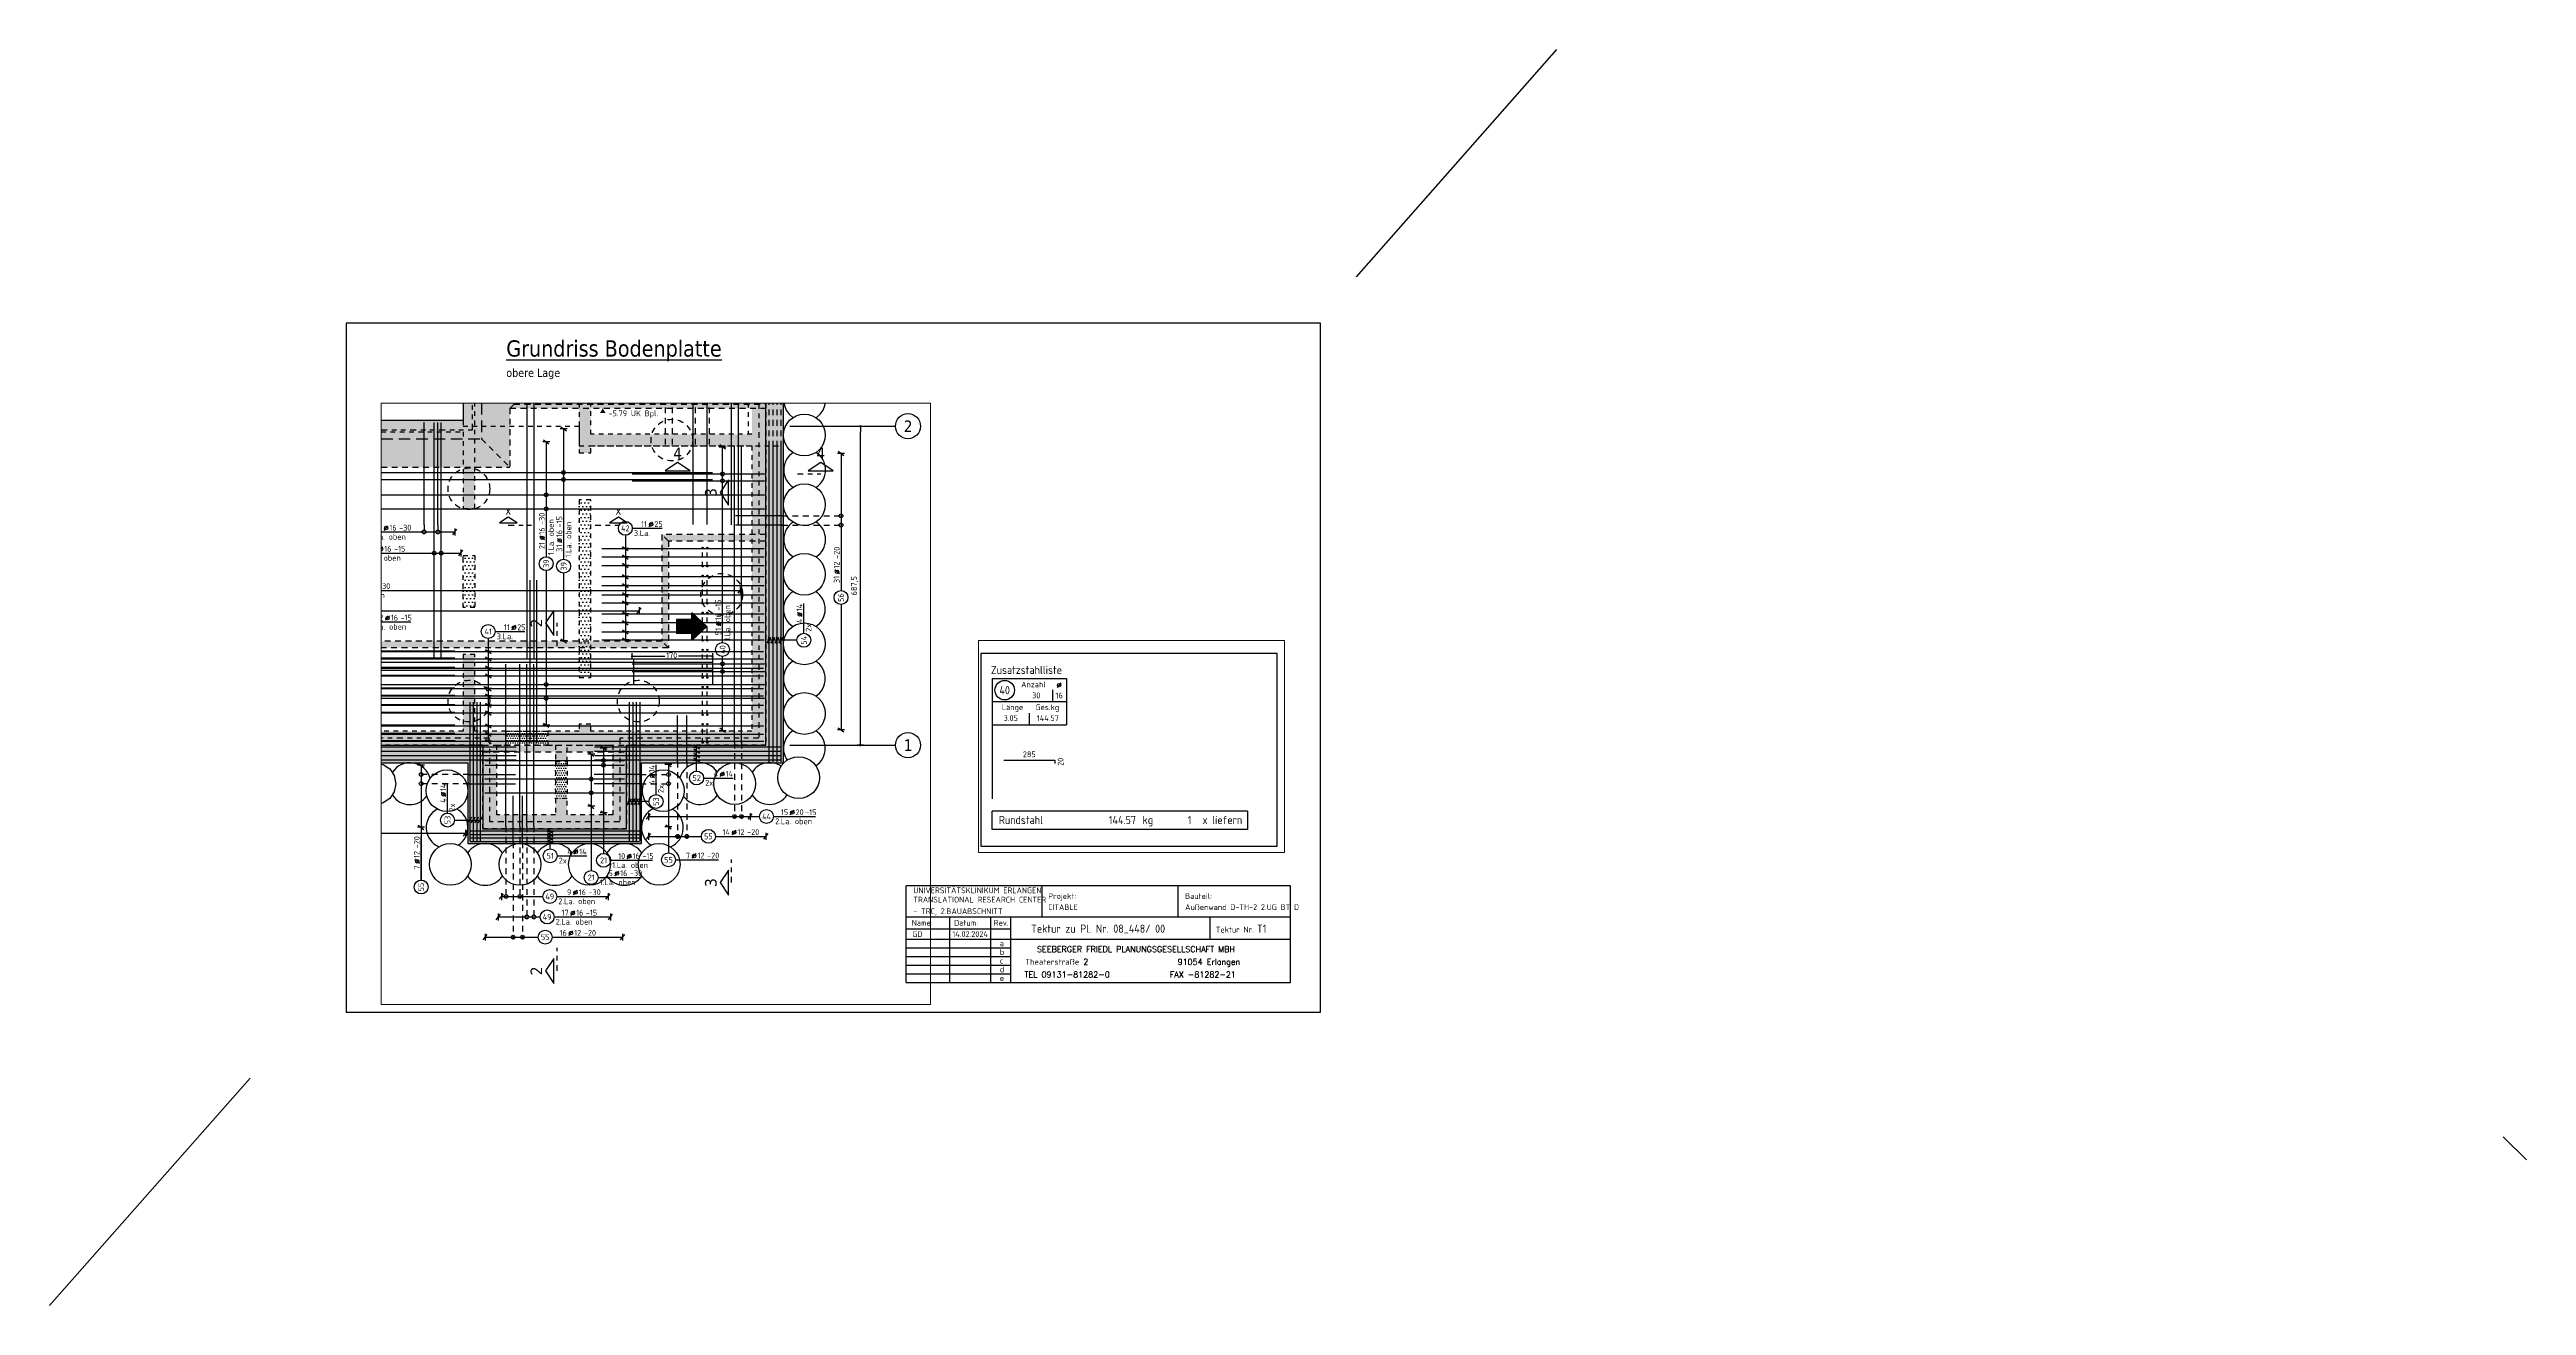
# Paper-space layout 'T1' of a CAD drawing. Extents: x 413.7 to 467.1, y 76.8 to 103.8.
# The model-space entities are those that its viewports show. They can reach past a viewport. Long polylines and large blocks are cut down to what shows.
import ezdxf
from ezdxf.enums import TextEntityAlignment as Align

# ---------------------------------------------------------------- set-up
doc = ezdxf.new("R2010")
doc.units = 0
doc.header["$LTSCALE"] = 0.5
for name, pattern in [('AUSGEZOGEN', [1000.01, 1000, 0.01]), ('DASHDOTSMALL', [1.05, 0.5, -0.25, 0.05, -0.25]), ('DIVIDE2', [0.625, 0.25, -0.125, 0, -0.125, 0, -0.125]), ('DOT', [0.175, 0.05, -0.125]), ('HIDDEN', [0.375, 0.25, -0.125]), ('HIDDEN2', [0.187, 0.125, -0.062]), ('PUNKT', [0.175, 0.05, -0.125]), ('STRICHPUNKT2', [0.55, 0.25, -0.125, 0.05, -0.125]), ('VERDECKT', [0.375, 0.25, -0.125]), ('VERDECKTX2', [0.75, 0.5, -0.25])]:
    doc.linetypes.add(name, pattern=pattern)
for name, color, linetype in [('ACHSEN', 7, 'Continuous'), ('AFB', 7, 'Continuous'), ('BETON', 7, 'Continuous'), ('Brüstung 2.UG', 7, 'Continuous'), ('DRUEBER', 7, 'Continuous'), ('grau_dunkel', 7, 'Continuous'), ('grau_hell', 7, 'Continuous'), ('grau_mittel', 7, 'Continuous'), ('Gründungspfähle', 7, 'Continuous'), ('index', 7, 'Continuous'), ('koten', 7, 'Continuous'), ('MASSE', 7, 'Continuous'), ('OBJEKT', 7, 'Continuous'), ('RAHMEN', 7, 'Continuous'), ('RND', 7, 'Continuous'), ('RND-1', 7, 'Continuous'), ('RND_BILD', 7, 'Continuous'), ('SCHNITTE', 7, 'Continuous'), ('SCHRAFF', 7, 'Continuous'), ('SFP_Achsen', 7, 'Continuous'), ('TEXT', 7, 'Continuous'), ('Verbau', 7, 'Continuous'), ('VERDECKT', 7, 'Continuous'), ('Versprung oberseitig', 7, 'Continuous')]:
    doc.layers.add(name, color=color, linetype=linetype)
doc.layers.add('NOPLOT', color=7, linetype='Continuous', plot=False)
doc.styles.add('helv', font='tahoma.ttf')
doc.styles.add('STEMP1', font='ROMANS.shx', dxfattribs={"width": 0.8})
doc.styles.add('txt', font='isocp.shx')
doc.dimstyles.new('DOT_I', dxfattribs={"dimscale": 0.5, "dimtxt": 0.25, "dimasz": 0.25, "dimexe": 0.1, "dimexo": 0.3, "dimgap": 0.1, "dimtad": 1, "dimdec": 3, "dimzin": 3, "dimtxsty": 'txt', "dimblk": 'DOT', "dimblk1": 'DOT', "dimblk2": 'DOT', "dimsah": 1, "dimcen": 0.1, "dimse1": 1, "dimse2": 1, "dimazin": 0, "dimtfac": 1, "dimtdec": 4, "dimtix": 1, "dimtmove": 2, "dimatfit": 3, "dimfxl": 0, "dimtvp": 1, "dimtolj": 1, "dimtzin": 0, "dimarcsym": 0})
pattern_1 = [(0, (14.66109, 7.331896), (0.0396875, 0.079375), [0, -0.079375])]

# ---------------------------------------------------------------- blocks, each defined once
blk = doc.blocks.new('hin_ind5')
at = {"layer": 'grau_hell', "linetype": 'AUSGEZOGEN'}
h = blk.add_hatch(color=9, dxfattribs=at)
h.dxf.hatch_style = 2
h.paths.add_polyline_path([(0, 0), (0.62, -0.58), (0.62, -0.3), (1.31, -0.3), (1.31, 0.3), (0.62, 0.3), (0.62, 0.58)])
h.paths.add_polyline_path([(0.34, -0.27), (1.31, -0.27), (1.31, 0.27), (0.34, 0.27)], flags=9)
at = {"layer": 'OBJEKT', "linetype": 'AUSGEZOGEN'}
for points in [[(0.62, 0.3), (0.66, 0.3), (0.66, 0.58), (0.62, 0.58)], [(0.62, -0.58), (0.66, -0.58), (0.66, -0.3), (0.62, -0.3)]]:
    blk.add_hatch(color=1, dxfattribs=at).paths.add_polyline_path(points)
at = {"layer": 'OBJEKT', "color": 1, "linetype": 'AUSGEZOGEN'}
for p, q in [((0, 0), (0.62, 0.58)), ((0, 0), (0.62, -0.58)), ((0.62, 0.58), (0.62, 0.3)), ((0.62, 0.58), (0.66, 0.58)), ((0.62, 0.3), (1.31, 0.3)), ((0.66, 0.58), (0.66, 0.3)), ((1.31, 0.3), (1.31, -0.3)), ((0.62, -0.3), (0.62, -0.58)), ((0.62, -0.3), (1.31, -0.3)), ((0.66, -0.3), (0.66, -0.58))]:
    blk.add_line(p, q, dxfattribs=at)
at = {"layer": 'OBJEKT', "color": 7, "linetype": 'AUSGEZOGEN'}
blk.add_line((0.62, -0.58), (0.66, -0.58), dxfattribs=at)
at = {"layer": 'index', "color": 1, "linetype": 'Continuous', "style": 'helv'}
blk.add_attdef('INDEX', text='', height=0.35, rotation=360, dxfattribs=at).set_placement((1.26, 0), align=Align.MIDDLE_RIGHT)
blk = doc.blocks.new('okrd_o')
at = {"layer": 'koten', "color": 7, "linetype": 'Continuous'}
blk.add_solid([(-0.12, 0.2), (0.12, 0.2), (0, 0)], dxfattribs=at)
at = {"layer": 'koten', "style": 'txt'}
blk.add_attdef('OKRD', (0.25, 0.1), '', height=0.25, dxfattribs=at)
blk = doc.blocks.new('DOT')
at = {"layer": 'MASSE', "color": 7, "linetype": 'Continuous'}
for p, q in [((0, 0), (-1, 0)), ((0, 0.54), (0, -0.54))]:
    blk.add_line(p, q, dxfattribs=at)
at = {"layer": 'MASSE', "color": 7, "linetype": 'Continuous', "const_width": 0.2}
blk.add_lwpolyline([(-0.1, 0, 1), (0.1, 0, 1)], format="xyb", close=True, dxfattribs=at)
blk = doc.blocks.new('*D32')
at = {"layer": 'Defpoints', "color": 0, "linetype": 'AUSGEZOGEN', "transparency": 16777216}
for p in [(44.73, 35.019), (44.73, 35.019), (44.73, 28.144)]:
    blk.add_point(p, dxfattribs=at)
at = {"layer": 'MASSE', "color": 0, "linetype": 'AUSGEZOGEN', "lineweight": -2, "transparency": 16777216}
blk.add_line((44.73, 28.269), (44.73, 34.894), dxfattribs=at)
at = {"layer": 'MASSE', "color": 0, "linetype": 'AUSGEZOGEN', "lineweight": -2, "transparency": 16777216, "xscale": 0.125, "yscale": 0.125, "zscale": 0.125}
for p, rotation in [((44.73, 35.019), 90), ((44.73, 28.144), 270)]:
    blk.add_blockref('DOT', p, dxfattribs=dict(at, rotation=rotation))
at = {"layer": 'MASSE', "color": 0, "linetype": 'AUSGEZOGEN', "transparency": 16777216, "insert": (44.608, 31.582), "char_height": 0.125, "attachment_point": 5, "rotation": 90, "style": 'txt'}
blk.add_mtext('\\A1;687,5', dxfattribs=at)
blk = doc.blocks.new('RND_LEI')
at = {"layer": 'RND', "color": 7, "linetype": 'Continuous'}
blk.add_line((1.02, 0.07), (1.19, 0.27), dxfattribs=at)
for centre, radius in [((0, 0), 0.3), ((1.11, 0.17), 0.075)]:
    blk.add_circle(centre, radius, dxfattribs=at)
at = {"layer": 'RND', "color": 7, "linetype": 'Continuous', "style": 'txt'}
blk.add_attdef('POSL', text='', height=0.25, dxfattribs=at).set_placement((0, 0), align=Align.MIDDLE)
blk.add_attdef('ANZ', text='', height=0.25, dxfattribs=at).set_placement((0.93, 0.06), align=Align.RIGHT)
for tag, p in [('DUM', (1.25, 0.06)), ('ABSTD', (1.67, 0.06)), ('POSTXT', (0.37, -0.33))]:
    blk.add_attdef(tag, p, '', height=0.25, dxfattribs=at)
blk = doc.blocks.new('lei_gre')
at = {"layer": 'RND', "color": 7, "linetype": 'Continuous'}
for p, q in [((-0.09, -0.12), (0.09, 0.12)), ((0, 0.15), (0, -0.15))]:
    blk.add_line(p, q, dxfattribs=at)
blk = doc.blocks.new('*D38')
at = {"layer": 'Defpoints', "color": 0, "linetype": 'AUSGEZOGEN', "transparency": 16777216}
for p in [(39.812, 30.06), (39.812, 30.06), (41.543, 30.06)]:
    blk.add_point(p, dxfattribs=at)
at = {"layer": 'MASSE', "color": 0, "linetype": 'AUSGEZOGEN', "lineweight": -2, "transparency": 16777216}
for p, q in [((39.937, 30.06), (40.514, 30.06)), ((41.418, 30.06), (40.814, 30.06))]:
    blk.add_line(p, q, dxfattribs=at)
at = {"layer": 'MASSE', "color": 0, "linetype": 'AUSGEZOGEN', "lineweight": -2, "transparency": 16777216, "xscale": 0.125, "yscale": 0.125, "zscale": 0.125, "rotation": 180}
blk.add_blockref('DOT', (39.812, 30.06), dxfattribs=at)
at = {"layer": 'MASSE', "color": 0, "linetype": 'AUSGEZOGEN', "lineweight": -2, "transparency": 16777216, "xscale": 0.125, "yscale": 0.125, "zscale": 0.125}
blk.add_blockref('DOT', (41.543, 30.06), dxfattribs=at)
at = {"layer": 'MASSE', "color": 0, "linetype": 'AUSGEZOGEN', "transparency": 16777216, "insert": (40.664, 30.08), "char_height": 0.125, "attachment_point": 5, "style": 'txt'}
blk.add_mtext('\\A1;170', dxfattribs=at)
blk = doc.blocks.new('SCHN-1')
at = {"layer": 'SCHNITTE', "color": 5, "linetype": 'Continuous'}
blk.add_lwpolyline([(0.54, 0.13), (0, 0.49), (-0.54, 0.13)], close=True, dxfattribs=at)
at = {"layer": 'SCHNITTE', "color": 6, "linetype": 'Continuous', "style": 'helv'}
blk.add_attdef('SCHN-1', text='', height=0.5, dxfattribs=at).set_placement((0, 0.64), align=Align.CENTER)
blk = doc.blocks.new('SCHN-2')
at = {"layer": 'SCHNITTE', "color": 6, "linetype": 'Continuous'}
blk.add_lwpolyline([(0.38, 0.09), (0, 0.34), (-0.38, 0.09)], close=True, dxfattribs=at)
at = {"layer": 'SCHNITTE', "color": 1, "linetype": 'DASHDOTSMALL', "style": 'helv'}
blk.add_attdef('SCHN-2', text='', height=0.35, dxfattribs=at).set_placement((0, 0.45), align=Align.CENTER)
blk = doc.blocks.new('RND_LIS2')
at = {"layer": 'RND', "color": 3, "linetype": 'Continuous'}
for p, q in [((0, 0), (0, -5.2)), ((0, 0), (3.2, 0)), ((3.2, 0), (3.2, -2)), ((0, -1), (3.2, -1)), ((2.6, -0.5), (2.6, -1)), ((0, -2), (3.2, -2)), ((1.6, -1.5), (1.6, -2))]:
    blk.add_line(p, q, dxfattribs=at)
at = {"layer": 'RND', "color": 7, "linetype": 'Continuous'}
blk.add_line((2.81, -0.39), (2.97, -0.19), dxfattribs=at)
at = {"layer": 'RND', "color": 1, "linetype": 'Continuous'}
blk.add_circle((0.54, -0.51), 0.42, dxfattribs=at)
at = {"layer": 'RND', "color": 7, "linetype": 'Continuous'}
blk.add_circle((2.89, -0.29), 0.075, dxfattribs=at)
at = {"layer": 'RND', "color": 7, "linetype": 'Continuous', "style": 'txt'}
for s, p in [('Anzahl', (1.25, -0.39)), ('Länge', (0.42, -1.37)), ('Ges.kg', (1.87, -1.37))]:
    blk.add_text(s, height=0.25, dxfattribs=at).set_placement(p)
at = {"layer": 'RND', "color": 1, "linetype": 'Continuous', "style": 'txt'}
blk.add_attdef('POS1', text='', height=0.35, dxfattribs=at).set_placement((0.54, -0.51), align=Align.MIDDLE)
at = {"layer": 'RND', "color": 7, "linetype": 'Continuous', "style": 'txt'}
for tag, p in [('STK1', (1.9, -0.86)), ('DS1', (2.89, -0.86)), ('LANG1', (0.8, -1.84)), ('GEW', (2.4, -1.84))]:
    blk.add_attdef(tag, text='', height=0.25, dxfattribs=at).set_placement(p, align=Align.CENTER)
blk = doc.blocks.new('RND_SUM')
at = {"layer": 'RND', "color": 5, "linetype": 'Continuous'}
for p, q in [((0, 0), (0, 0.8)), ((11, 0.8), (0, 0.8)), ((11, 0), (0, 0)), ((11, 0.8), (11, 0))]:
    blk.add_line(p, q, dxfattribs=at)
at = {"layer": 'RND', "color": 1, "linetype": 'Continuous', "style": 'txt'}
for s, p in [('Rundstahl', (0.29, 0.24)), ('kg', (6.48, 0.24))]:
    blk.add_text(s, height=0.35, dxfattribs=at).set_placement(p)
blk.add_text('x liefern', height=0.35, dxfattribs=at).set_placement((10.78, 0.24), align=Align.RIGHT)
for tag, p in [('RND-S', (6.2, 0.24)), ('RND-Z', (8.59, 0.24))]:
    blk.add_attdef(tag, text='', height=0.35, dxfattribs=at).set_placement(p, align=Align.RIGHT)

msp = doc.modelspace()

# ---------------------------------------------------------------- hatches: boundary and pattern name
at = {"layer": 'Brüstung 2.UG', "linetype": 'PUNKT'}
h = msp.add_hatch(dxfattribs=at)
h.set_pattern_fill('DOTS', color=102, scale=0.8, double=1)
h.set_pattern_definition([(0, (-78.13102, 520.243353), (0.025, 0.05), [0, -0.05])])
h.paths.add_polyline_path([(37.09329, 28.44446), (37.09329, 28.14446), (37.99329, 28.14446), (37.99329, 28.44446)])
at = {"layer": 'Brüstung 2.UG', "linetype": 'DOT'}
h = msp.add_hatch(dxfattribs=at)
h.set_pattern_fill('DOTS', color=102, scale=0.8, double=1)
h.set_pattern_definition([(0, (-74.891635, 589.301005), (0.025, 0.05), [0, -0.05])])
h.paths.add_polyline_path([(38.40829, 27.79446), (38.15829, 27.79446), (38.15829, 26.99446), (38.40829, 26.99446)])
at = {"layer": 'grau_dunkel'}
h = msp.add_hatch(color=21, dxfattribs=at)
h.paths.add_polyline_path([(36.56829, 34.74446), (36.56829, 37.51946), (33.06829, 37.51946), (33.06829, 34.74446)])
h.paths.add_polyline_path([(33.46829, 37.11946), (33.46829, 35.14446), (36.16829, 35.14446), (36.16829, 37.11946)], flags=16)
at = {"layer": 'grau_hell'}
h = msp.add_hatch(color=9, dxfattribs=at)
h.paths.add_polyline_path([(32.36829, 38.21946), (32.36829, 35.49447), (32.45829, 35.40447), (32.45829, 34.13446), (37.17829, 34.13446), (37.17829, 35.40447), (37.26829, 35.49447), (37.26829, 38.21946)])
h.paths.add_polyline_path([(33.06829, 37.51946), (33.06829, 34.74446), (36.56829, 34.74446), (36.56829, 37.51946)], flags=16)
h = msp.add_hatch(color=9, dxfattribs=at)
h.paths.add_polyline_path([(32.45829, 35.40447), (32.36829, 35.49447), (29.69329, 35.49446), (29.69329, 35.40446)])
h.paths.add_polyline_path([(37.26831, 35.49449), (37.17831, 35.40449), (42.69329, 35.40449), (42.69329, 35.49449)])
h = msp.add_hatch(color=9, dxfattribs=at)
h.paths.add_polyline_path([(42.69329, 32.68446), (40.45329, 32.68446), (40.59329, 32.54446), (42.69329, 32.54446)])
h.paths.add_polyline_path([(40.45329, 32.68446), (40.45329, 30.38446), (40.59329, 30.24446), (40.59329, 32.54446)])
h.paths.add_polyline_path([(40.45329, 30.38446), (29.69329, 30.38446), (29.69329, 30.24446), (40.59329, 30.24446)])
msp.add_hatch(color=9, dxfattribs=at).paths.add_polyline_path([(36.59329, 28.14446), (36.59329, 28.00446), (39.69329, 28.00446), (39.69329, 28.14446)])
at = {"layer": 'grau_mittel'}
h = msp.add_hatch(color=61, dxfattribs=at)
h.paths.add_polyline_path([(42.69329, 34.59446), (43.07329, 34.59446), (43.07329, 38.36012), (42.69329, 38.36012)])
h.paths.add_polyline_path([(42.69329, 28.14446), (39.69329, 28.14446), (39.69329, 26.34446), (36.59329, 26.34446), (36.59329, 28.14446), (30.64329, 28.14446), (30.64329, 27.76446), (36.27329, 27.76446), (36.27329, 26.02446), (40.01329, 26.02446), (40.01329, 27.76446), (43.07329, 27.76446), (43.07329, 34.59446), (42.69329, 34.59446)])
h.paths.add_polyline_path([(29.54329, 28.14446), (29.54329, 27.76446), (30.64329, 27.76446), (30.64329, 28.14446)])
h.paths.add_polyline_path([(29.54329, 27.76446), (29.54329, 28.14446), (25.93071, 28.14446), (25.93071, 27.76446)])
at = {"layer": 'SCHRAFF', "linetype": 'AUSGEZOGEN'}
h = msp.add_hatch(dxfattribs=at)
h.set_pattern_fill('DOTS', scale=0.05, double=1)
h.set_pattern_definition(pattern_1)
h.paths.add_polyline_path([(42.69329, 38.36012), (42.39329, 38.36012), (42.39329, 34.84446), (38.91829, 34.84446), (38.91829, 35.64446), (38.66829, 35.64446), (38.66829, 34.44446), (38.91829, 34.44446), (38.91829, 34.59446), (42.39329, 34.59446), (42.39329, 28.44446), (38.91829, 28.44446), (38.91829, 28.59446), (38.66829, 28.59446), (38.66829, 28.44446), (37.99329, 28.44446), (37.99329, 28.14446), (38.15829, 28.14446), (38.15829, 27.79446), (38.40829, 27.79446), (38.40829, 28.14446), (39.39329, 28.14446), (39.39329, 26.64446), (38.40829, 26.64446), (38.40829, 26.99446), (38.15829, 26.99446), (38.15829, 26.64448), (36.89329, 26.64448), (36.89329, 28.14446), (37.09329, 28.14446), (37.09329, 28.44446), (36.41829, 28.44446), (36.41829, 30.09946), (36.16829, 30.09946), (36.16829, 28.44446), (29.54329, 28.44446), (29.54329, 34.89446), (36.16829, 34.89446), (36.16829, 33.24446), (36.41829, 33.24446), (36.41829, 35.60446), (36.16829, 35.60446), (36.16829, 35.14446), (33.46829, 35.14446), (33.46829, 37.11946), (36.16829, 37.11946), (36.16829, 36.65446), (36.41829, 36.65446), (36.41829, 37.51946), (36.16829, 37.51946), (36.16829, 37.36946), (33.46829, 37.36945), (33.46829, 38.36012), (33.21829, 38.36012), (33.21829, 37.36946), (32.27829, 37.36946), (32.27829, 37.11946), (33.21829, 37.11946), (33.21829, 35.14446), (31.24329, 35.14446), (31.24329, 37.11946), (31.39329, 37.11946), (31.39329, 37.36946), (31.24329, 37.36946), (31.24329, 38.36012), (30.99329, 38.36012), (30.99329, 35.14446), (28.91829, 35.14446), (28.91829, 35.76446), (28.66829, 35.76446), (28.66829, 35.14446), (25.93071, 35.14446), (25.93071, 34.89446), (29.29329, 34.89446), (29.29329, 28.44446), (25.93071, 28.44446), (25.93071, 28.14446), (36.59329, 28.14446), (36.59329, 26.34446), (39.69329, 26.34446), (39.69329, 28.14446), (42.69329, 28.14446)])
h = msp.add_hatch(dxfattribs=at)
h.set_pattern_fill('DOTS', scale=0.05, double=1)
h.set_pattern_definition(pattern_1)
h.paths.add_polyline_path([(38.91829, 33.43446), (38.66829, 33.43446), (38.66829, 29.60446), (38.91829, 29.60446)])
h = msp.add_hatch(dxfattribs=at)
h.set_pattern_fill('DOTS', scale=0.05, double=1)
h.set_pattern_definition(pattern_1)
h.paths.add_polyline_path([(36.41829, 32.23446), (36.16829, 32.23446), (36.16829, 31.10946), (36.41829, 31.10946)])

# ---------------------------------------------------------------- linework, layer by layer
at = {"layer": 'ACHSEN', "color": 140, "linetype": 'AUSGEZOGEN'}
for p, q in [((43.20958, 35.01946), (45.48617, 35.01946)), ((43.20958, 28.14446), (45.48617, 28.14446))]:
    msp.add_line(p, q, dxfattribs=at)
at = {"layer": 'AFB', "color": 1, "linetype": 'DIVIDE2'}
for p, q in [((42.54329, 38.36012), (42.54329, 28.29446)), ((36.36829, 34.94446), (36.36829, 37.31946)), ((33.26829, 34.94446), (36.36829, 34.94446)), ((36.74329, 28.29446), (25.93071, 28.29446)), ((36.74329, 26.49446), (36.74329, 28.29446)), ((42.54329, 28.29446), (39.54329, 28.29446)), ((39.54329, 28.29446), (39.54329, 26.49446)), ((39.54329, 26.49446), (36.74329, 26.49446))]:
    msp.add_line(p, q, dxfattribs=at)
at = {"layer": 'BETON', "color": 6, "linetype": 'AUSGEZOGEN'}
for p, q in [((42.69329, 28.14446), (42.69329, 38.36012)), ((25.93071, 28.14446), (36.59329, 28.14446)), ((36.59329, 28.14446), (36.59329, 26.34446)), ((39.69329, 26.34446), (39.69329, 28.14446)), ((39.69329, 28.14446), (42.69329, 28.14446)), ((36.59329, 26.34446), (39.69329, 26.34446))]:
    msp.add_line(p, q, dxfattribs=at)
msp.add_lwpolyline([(33.46829, 37.11946), (36.16829, 37.11946), (36.16829, 35.14446), (33.46829, 35.14446)], close=True, dxfattribs=at)
at = {"layer": 'Brüstung 2.UG', "color": 102, "linetype": 'DOT'}
for p, q in [((37.09329, 28.44446), (37.99329, 28.44446)), ((37.99329, 28.14446), (37.09329, 28.14446)), ((38.15829, 27.79446), (38.15829, 26.99446)), ((38.40829, 27.79446), (38.40829, 26.99446))]:
    msp.add_line(p, q, dxfattribs=at)
at = {"layer": 'DRUEBER', "color": 7, "linetype": 'PUNKT', "lineweight": -2}
for p, q in [((42.3139, 38.36012), (42.3139, 34.84446)), ((42.69329, 38.36012), (42.69329, 28.14446)), ((36.16829, 35.60446), (36.16829, 35.14446)), ((36.41829, 33.24446), (36.41829, 35.60446)), ((38.66829, 35.64446), (38.66829, 34.44446)), ((38.91829, 34.84446), (38.91829, 35.64446)), ((29.54329, 34.89446), (36.16829, 34.89446)), ((36.16829, 35.14446), (33.46829, 35.14446)), ((36.16829, 34.89446), (36.16829, 33.24446)), ((42.39329, 34.84446), (38.91829, 34.84446)), ((38.66829, 34.44446), (38.91829, 34.44446)), ((38.91829, 34.44446), (38.91829, 34.59446)), ((38.91829, 34.59446), (42.39329, 34.59446)), ((42.39329, 34.59446), (42.39329, 28.44446)), ((36.16829, 33.24446), (36.41829, 33.24446)), ((38.91829, 33.43446), (38.66829, 33.43446)), ((38.66829, 33.43446), (38.66829, 29.60446)), ((38.91829, 29.60446), (38.91829, 33.43446)), ((36.16829, 32.23446), (36.41829, 32.23446)), ((36.16829, 31.10946), (36.16829, 32.23446)), ((36.41829, 32.23446), (36.41829, 31.10946)), ((36.41829, 31.10946), (36.16829, 31.10946)), ((36.41829, 30.09946), (36.16829, 30.09946)), ((36.16829, 30.09946), (36.16829, 28.44446)), ((36.41829, 28.44446), (36.41829, 30.09946)), ((38.66829, 29.60446), (38.91829, 29.60446)), ((36.16829, 28.44446), (29.54329, 28.44446)), ((37.09329, 28.44446), (36.41829, 28.44446)), ((37.09329, 28.14446), (37.09329, 28.44446)), ((38.66829, 28.44446), (37.99329, 28.44446)), ((37.99329, 28.44446), (37.99329, 28.14446)), ((38.91829, 28.59446), (38.66829, 28.59446)), ((38.66829, 28.59446), (38.66829, 28.44446)), ((38.91829, 28.44446), (38.91829, 28.59446)), ((42.39329, 28.44446), (38.91829, 28.44446)), ((36.59329, 28.14446), (25.93071, 28.14446)), ((36.59329, 26.34446), (36.59329, 28.14446)), ((36.89329, 26.64448), (36.89329, 28.14446)), ((36.89329, 28.14446), (37.09329, 28.14446)), ((37.99329, 28.14446), (38.15829, 28.14446)), ((38.15829, 28.14446), (38.15829, 27.79446)), ((38.15829, 27.79446), (38.40829, 27.79446)), ((38.40829, 27.79446), (38.40829, 28.14446)), ((38.40829, 28.14446), (39.39329, 28.14446)), ((39.39329, 28.14446), (39.39329, 26.64446)), ((42.69329, 28.14446), (39.69329, 28.14446)), ((39.69329, 28.14446), (39.69329, 26.34446)), ((38.40829, 26.99446), (38.15829, 26.99446)), ((38.15829, 26.99446), (38.15829, 26.64448)), ((38.40829, 26.64446), (38.40829, 26.99446)), ((39.69329, 26.34446), (36.59329, 26.34446)), ((38.15829, 26.64448), (36.89329, 26.64448)), ((39.39329, 26.64446), (38.40829, 26.64446))]:
    msp.add_line(p, q, dxfattribs=at)
at = {"layer": 'Gründungspfähle', "color": 171, "linetype": 'VERDECKT'}
for centre in [(40.66829, 34.71947), (36.29329, 33.66948), (41.74329, 31.39446), (36.29329, 29.09446), (39.94329, 29.09446)]:
    msp.add_circle(centre, 0.45, dxfattribs=at)
at = {"layer": 'NOPLOT', "color": 191, "linetype": 'AUSGEZOGEN'}
for p, q in [((39.84329, 29.99775), (39.84329, 29.46255)), ((41.54329, 29.99775), (41.54329, 29.46255))]:
    msp.add_line(p, q, dxfattribs=at)
at = {"layer": 'NOPLOT', "color": 191, "linetype": 'Continuous'}
for points in [[(37.6109, 28.19947), (37.6109, 31.69947)], [(37.7609, 28.19947), (37.7609, 31.69947)]]:
    msp.add_lwpolyline(points, dxfattribs=at)
at = {"layer": 'OBJEKT', "color": 7, "linetype": 'AUSGEZOGEN'}
for p, q in [((43.07329, 27.76446), (43.07329, 38.36012)), ((25.93071, 27.76446), (36.27329, 27.76446)), ((36.27329, 27.76446), (36.27329, 26.02446)), ((40.01329, 27.76446), (43.07329, 27.76446)), ((40.01329, 26.02446), (40.01329, 27.76446)), ((36.27329, 26.02446), (40.01329, 26.02446))]:
    msp.add_line(p, q, dxfattribs=at)
at = {"layer": 'RND', "color": 7, "linetype": 'AUSGEZOGEN'}
for p, q in [((38.33491, 34.96345), (38.33491, 32.1521)), ((37.95961, 34.68334), (37.95961, 32.20714)), ((41.76098, 30.35778), (41.76098, 34.57301)), ((44.31347, 34.43278), (44.31347, 31.47657)), ((34.10456, 32.73972), (35.99035, 32.73972)), ((39.81551, 32.8184), (40.45551, 32.8184)), ((33.99506, 32.28501), (36.12018, 32.28501)), ((37.95961, 31.90714), (37.95961, 28.57533)), ((38.33491, 31.8521), (38.33491, 30.39331)), ((32.49558, 31.04219), (39.9619, 31.04219)), ((33.6498, 31.48051), (42.1402, 31.48051)), ((43.5105, 30.55593), (43.5105, 31.19593)), ((44.31347, 31.17657), (44.31347, 28.47703)), ((34.13554, 30.80077), (35.04179, 30.80077)), ((36.86002, 30.59306), (37.50002, 30.59306)), ((41.76098, 28.46351), (41.76098, 30.05778)), ((38.9291, 27.95303), (38.9291, 26.82837)), ((39.19674, 28.08281), (39.19674, 26.68755)), ((35.26329, 27.71325), (35.26329, 26.3744)), ((35.83198, 26.68134), (35.83198, 27.32134)), ((40.32734, 27.0796), (40.32734, 27.7196)), ((40.59485, 27.72715), (40.59485, 26.38548)), ((41.35146, 27.43686), (41.99146, 27.43686)), ((38.9291, 26.82837), (38.9291, 25.44323)), ((32.56227, 26.24673), (36.22188, 26.24673)), ((35.26329, 26.3744), (35.26329, 25.23815)), ((35.26329, 25.23815), (35.26329, 26.1694)), ((39.19674, 26.68755), (39.19674, 25.81316)), ((40.165, 26.60716), (42.35413, 26.60716)), ((40.16741, 26.17969), (41.30541, 26.17969)), ((40.59485, 26.38548), (40.59485, 25.82296)), ((41.60541, 26.17969), (42.69513, 26.17969)), ((42.35413, 26.60716), (42.55867, 26.60716)), ((42.85867, 26.60716), (43.76492, 26.60716)), ((38.19498, 25.75991), (38.83498, 25.75991)), ((39.34674, 25.66316), (40.25299, 25.66316)), ((40.74485, 25.67296), (41.6761, 25.67296)), ((39.0791, 25.29323), (40.01035, 25.29323)), ((36.99677, 24.88315), (37.8863, 24.88315)), ((38.1863, 24.88315), (39.29243, 24.88315)), ((36.92755, 24.44278), (37.82878, 24.44278)), ((38.12878, 24.44278), (39.34413, 24.44278)), ((36.64535, 24.00708), (37.78765, 24.00708)), ((38.08765, 24.00708), (39.60613, 24.00708))]:
    msp.add_line(p, q, dxfattribs=at)
at = {"layer": 'RND', "color": 102, "linetype": 'VERDECKT'}
for p, q in [((35.326, 32.89467), (35.326, 32.68972)), ((35.626, 32.89467), (35.626, 32.68972)), ((43.04245, 33.08921), (44.36347, 33.08921)), ((43.04245, 32.88921), (44.36347, 32.88921)), ((40.79245, 27.78644), (40.79245, 26.12969)), ((40.99245, 27.78644), (40.99245, 26.12969)), ((42.02008, 28.19947), (42.02008, 26.55716)), ((42.17008, 28.19947), (42.17008, 26.55716)), ((36.29527, 27.51503), (35.21329, 27.51503)), ((36.29527, 27.31503), (35.21329, 27.31503)), ((39.99131, 27.51503), (40.64485, 27.51503)), ((39.99131, 27.31503), (40.64485, 27.31503)), ((37.0929, 26.39264), (37.0929, 24.83315)), ((37.3929, 26.39264), (37.3929, 24.83315)), ((37.5429, 26.39264), (37.5429, 24.39278)), ((37.6929, 26.39264), (37.6929, 24.39278)), ((37.2501, 26.05099), (37.2501, 23.95708)), ((37.4501, 26.05099), (37.4501, 23.95708))]:
    msp.add_line(p, q, dxfattribs=at)
at = {"layer": 'RND', "color": 102, "linetype": 'AUSGEZOGEN'}
for p, q in [((39.66551, 32.6684), (39.66551, 30.39283)), ((36.71002, 30.44306), (36.71002, 28.2141)), ((43.3605, 30.40593), (42.73039, 30.40593)), ((41.20146, 27.58686), (41.20146, 28.1224)), ((40.17734, 26.9296), (39.7281, 26.9296)), ((35.98198, 26.53134), (36.55392, 26.53134)), ((38.04498, 25.90991), (38.04498, 26.31677))]:
    msp.add_line(p, q, dxfattribs=at)
at = {"layer": 'RND', "color": 1, "linetype": 'HIDDEN'}
for points in [[(40.53096, 34.62547), (40.53096, 38.36012)], [(40.68096, 34.62547), (40.68096, 38.36012)], [(41.17658, 34.62547), (41.17658, 38.36012)], [(41.47658, 34.62547), (41.47658, 38.36012)], [(42.76734, 33.22979), (42.76734, 38.36012)], [(42.8532, 33.22979), (42.8532, 38.36012)], [(42.93906, 33.22979), (42.93906, 38.36012)], [(43.02492, 33.22979), (43.02492, 38.36012)]]:
    msp.add_lwpolyline(points, dxfattribs=at)
at = {"layer": 'RND', "color": 1, "linetype": 'AUSGEZOGEN'}
for points in [[(37.55209, 29.99947), (37.55209, 36.99947)], [(37.70209, 29.99947), (37.70209, 36.99947)], [(41.12815, 32.89947), (41.12815, 36.99947)], [(41.42815, 32.89947), (41.42815, 36.99947)], [(41.94413, 36.99436), (41.94413, 32.89436)], [(42.09413, 36.99436), (42.09413, 32.89436)], [(35.326, 32.89467), (35.326, 35.09467)], [(35.54497, 29.99126), (35.54497, 35.09126)], [(35.626, 32.89467), (35.626, 35.09467)], [(35.69497, 29.99126), (35.69497, 35.09126)], [(42.02008, 28.19947), (42.02008, 34.59947)], [(42.17008, 28.19947), (42.17008, 34.59947)], [(42.75528, 34.5842), (42.75528, 27.7842)], [(42.84114, 34.5842), (42.84114, 27.7842)], [(42.927, 34.5842), (42.927, 27.7842)], [(43.01286, 34.5842), (43.01286, 27.7842)], [(29.34329, 34.02303), (41.54329, 34.02303)], [(29.34329, 33.87303), (41.54329, 33.87303)], [(39.8117, 33.99017), (42.6617, 33.99017)], [(39.8117, 33.84017), (42.6617, 33.84017)], [(30.4617, 33.53764), (42.6617, 33.53764)], [(30.4617, 33.23764), (42.6617, 33.23764)], [(43.04245, 33.08921), (42.04245, 33.08921)], [(43.04245, 32.88921), (42.04245, 32.88921)], [(27.54329, 29.93287), (41.54329, 29.93287)], [(39.8117, 29.9), (42.6617, 29.9)], [(27.54329, 29.76412), (41.54329, 29.76412)], [(30.4617, 29.45504), (42.6617, 29.45504)], [(37.0929, 26.39264), (37.0929, 29.89264)], [(37.3929, 26.39264), (37.3929, 29.89264)], [(37.5429, 26.39264), (37.5429, 29.89264)], [(37.6929, 26.39264), (37.6929, 29.89264)], [(39.8117, 29.73125), (42.6617, 29.73125)], [(30.4617, 29.15504), (42.6617, 29.15504)], [(36.31165, 29.07443), (36.31165, 26.07443)], [(36.38729, 29.07443), (36.38729, 26.07443)], [(36.46293, 29.07443), (36.46293, 26.07443)], [(36.53856, 29.07443), (36.53856, 26.07443)], [(39.74802, 29.07443), (39.74802, 26.07443)], [(39.82366, 29.07443), (39.82366, 26.07443)], [(39.89929, 29.07443), (39.89929, 26.07443)], [(39.97493, 29.07443), (39.97493, 26.07443)], [(40.79245, 27.78644), (40.79245, 28.78644)], [(40.99245, 27.78644), (40.99245, 28.78644)], [(37.31435, 28.10479), (28.81435, 28.10479)], [(37.31435, 28.0109), (28.81435, 28.0109)], [(37.31435, 27.91701), (28.81435, 27.91701)], [(37.31435, 27.82312), (28.81435, 27.82312)], [(36.64158, 27.81617), (39.64158, 27.81617)], [(43.00105, 28.10479), (39.00105, 28.10479)], [(43.00105, 28.0109), (39.00105, 28.0109)], [(43.00105, 27.91701), (39.00105, 27.91701)], [(43.00105, 27.82312), (39.00105, 27.82312)], [(36.29527, 27.51503), (37.29527, 27.51503)], [(36.29527, 27.31503), (37.29527, 27.31503)], [(36.64158, 27.71617), (39.64158, 27.71617)], [(36.64158, 27.41617), (39.64158, 27.41617)], [(39.99131, 27.51503), (38.99131, 27.51503)], [(39.99131, 27.31503), (38.99131, 27.31503)], [(36.64158, 27.11617), (39.64158, 27.11617)], [(37.2501, 26.05099), (37.2501, 27.05099)], [(37.4501, 26.05099), (37.4501, 27.05099)], [(39.97325, 26.28974), (36.32325, 26.28974)], [(39.97325, 26.2141), (36.32325, 26.2141)], [(39.97325, 26.13846), (36.32325, 26.13846)], [(39.97325, 26.06283), (36.32325, 26.06283)]]:
    msp.add_lwpolyline(points, dxfattribs=at)
at = {"layer": 'RND', "color": 7, "linetype": 'AUSGEZOGEN', "const_width": 0.0125}
for points in [[(35.31975, 35.09467, 1), (35.33225, 35.09467, 1)], [(35.53872, 35.09126, 1), (35.55122, 35.09126, 1)], [(35.61975, 35.09467, 1), (35.63225, 35.09467, 1)], [(35.68872, 35.09126, 1), (35.70122, 35.09126, 1)], [(42.65545, 33.99017, 1), (42.66795, 33.99017, 1)], [(42.65545, 33.84017, 1), (42.66795, 33.84017, 1)], [(42.65545, 33.53764, 1), (42.66795, 33.53764, 1)], [(42.65545, 33.23764, 1), (42.66795, 33.23764, 1)], [(43.0362, 33.08921, 1), (43.0487, 33.08921, 1)], [(43.0362, 32.88921, 1), (43.0487, 32.88921, 1)], [(42.65545, 29.9, 1), (42.66795, 29.9, 1)], [(42.65545, 29.73125, 1), (42.66795, 29.73125, 1)], [(42.65545, 29.45504, 1), (42.66795, 29.45504, 1)], [(42.65545, 29.15504, 1), (42.66795, 29.15504, 1)], [(36.63533, 27.81617, 1), (36.64783, 27.81617, 1)], [(39.63533, 27.81617, 1), (39.64783, 27.81617, 1)], [(40.79245, 27.79269, 1), (40.79245, 27.78019, 1)], [(40.99245, 27.79269, 1), (40.99245, 27.78019, 1)], [(42.01383, 28.19947, 1), (42.02633, 28.19947, 1)], [(42.16383, 28.19947, 1), (42.17633, 28.19947, 1)], [(36.30152, 27.51503, -1), (36.28902, 27.51503, -1)], [(36.30152, 27.31503, -1), (36.28902, 27.31503, -1)], [(36.63533, 27.71617, 1), (36.64783, 27.71617, 1)], [(36.63533, 27.41617, 1), (36.64783, 27.41617, 1)], [(39.63533, 27.71617, 1), (39.64783, 27.71617, 1)], [(39.63533, 27.41617, 1), (39.64783, 27.41617, 1)], [(39.98506, 27.51503, 1), (39.99756, 27.51503, 1)], [(39.98506, 27.31503, 1), (39.99756, 27.31503, 1)], [(36.63533, 27.11617, 1), (36.64783, 27.11617, 1)], [(39.63533, 27.11617, 1), (39.64783, 27.11617, 1)], [(37.08665, 26.39264, 1), (37.09915, 26.39264, 1)], [(37.38665, 26.39264, 1), (37.39915, 26.39264, 1)], [(37.53665, 26.39264, 1), (37.54915, 26.39264, 1)], [(37.68665, 26.39264, 1), (37.69915, 26.39264, 1)], [(37.2501, 26.05724, 1), (37.2501, 26.04474, 1)], [(37.4501, 26.05724, 1), (37.4501, 26.04474, 1)]]:
    msp.add_lwpolyline(points, format="xyb", close=True, dxfattribs=at)
at = {"layer": 'RND', "color": 7, "linetype": 'AUSGEZOGEN'}
for centre in [(38.33491, 34.02303), (38.33491, 33.87303), (41.76098, 33.99017), (41.76098, 33.84017), (37.95961, 33.53764), (37.95961, 33.23764), (44.31347, 33.08921), (35.326, 32.73972), (35.626, 32.73972), (44.31347, 32.88921), (35.54497, 32.28501), (35.69497, 32.28501), (41.76098, 29.9), (37.95961, 29.45504), (41.76098, 29.73125), (37.95961, 29.15504), (39.19674, 27.81617), (35.26329, 27.51503), (35.26329, 27.31503), (38.9291, 27.41617), (39.19674, 27.71617), (40.59485, 27.51503), (40.59485, 27.31503), (38.9291, 27.11617), (40.79245, 26.17969), (40.99245, 26.17969), (42.02008, 26.60716), (42.17008, 26.60716), (37.0929, 24.88315), (37.3929, 24.88315), (37.2501, 24.00708), (37.4501, 24.00708), (37.5429, 24.44278), (37.6929, 24.44278)]:
    msp.add_circle(centre, 0.04, dxfattribs=at)
at = {"layer": 'RND-1', "color": 7, "linetype": 'AUSGEZOGEN'}
for points in [[(39.15498, 32.38265), (42.65498, 32.38265)], [(39.15498, 32.20215), (42.65498, 32.20215)], [(39.15498, 32.02014), (42.65498, 32.02014)], [(39.15498, 31.77819), (42.65498, 31.77819)], [(39.15498, 31.58636), (42.65498, 31.58636)], [(39.15498, 31.38741), (42.65498, 31.38741)], [(39.15498, 31.21415), (42.65498, 31.21415)], [(39.15498, 30.97819), (42.65498, 30.97819)], [(39.15498, 30.78636), (42.65498, 30.78636)], [(39.15498, 30.58741), (42.65498, 30.58741)], [(35.99329, 30.17291), (26.74329, 30.17291)], [(35.99329, 30.01662), (26.74329, 30.01662)], [(33.39216, 30.16295), (42.64216, 30.16295)], [(33.39216, 30.00667), (42.64216, 30.00667)], [(39.15498, 30.41415), (42.65498, 30.41415)], [(35.99329, 29.81767), (26.74329, 29.81767)], [(35.99329, 29.64842), (26.74329, 29.64842)], [(35.99329, 29.37291), (26.74329, 29.37291)], [(33.39216, 29.80772), (42.64216, 29.80772)], [(33.39216, 29.63847), (42.64216, 29.63847)], [(33.39216, 29.36295), (42.64216, 29.36295)], [(35.99329, 29.21662), (26.74329, 29.21662)], [(35.99329, 29.01767), (26.74329, 29.01767)], [(35.99329, 28.84842), (26.74329, 28.84842)], [(33.39216, 29.20667), (42.64216, 29.20667)], [(33.39216, 29.00772), (42.64216, 29.00772)], [(33.39216, 28.83847), (42.64216, 28.83847)], [(35.99329, 28.57291), (26.74329, 28.57291)], [(35.99329, 28.39431), (26.74329, 28.39431)], [(33.39216, 28.56295), (42.64216, 28.56295)], [(33.39216, 28.38436), (42.64216, 28.38436)], [(35.99895, 28.23893), (26.74895, 28.23893)], [(33.39781, 28.22898), (42.64781, 28.22898)]]:
    msp.add_lwpolyline(points, dxfattribs=at)
at = {"layer": 'RND-1', "color": 1, "linetype": 'HIDDEN2'}
for points in [[(41.33065, 31.99946), (41.33065, 32.39946)], [(41.43065, 31.99946), (41.43065, 32.39946)], [(41.33065, 31.19946), (41.33065, 31.79946)], [(41.43065, 31.19946), (41.43065, 31.79946)], [(41.33065, 30.39946), (41.33065, 30.99946)], [(41.43065, 30.39946), (41.43065, 30.99946)], [(41.33065, 29.59946), (41.33065, 30.19946)], [(41.43065, 29.59946), (41.43065, 30.19946)], [(41.33065, 28.79946), (41.33065, 29.39946)], [(41.43065, 28.79946), (41.43065, 29.39946)], [(41.33065, 28.19946), (41.33065, 28.59946)], [(41.43065, 28.19946), (41.43065, 28.59946)]]:
    msp.add_lwpolyline(points, dxfattribs=at)
at = {"layer": 'RND-1', "color": 7, "linetype": 'AUSGEZOGEN'}
for centre in [(41.33065, 32.39946), (41.43065, 32.39946), (41.33065, 31.99946), (41.33065, 31.79946), (41.43065, 31.99946), (41.43065, 31.79946), (41.33065, 31.19946), (41.33065, 30.99946), (41.43065, 31.19946), (41.43065, 30.99946), (41.33065, 30.39946), (41.33065, 30.19946), (41.43065, 30.39946), (41.43065, 30.19946), (41.33065, 29.59946), (41.33065, 29.39946), (41.43065, 29.59946), (41.43065, 29.39946), (41.33065, 28.79946), (41.33065, 28.59946), (41.43065, 28.79946), (41.43065, 28.59946), (41.33065, 28.19946), (41.43065, 28.19946)]:
    msp.add_circle(centre, 0.0125, dxfattribs=at)
at = {"layer": 'RND_BILD', "color": 1, "linetype": 'AUSGEZOGEN'}
msp.add_lwpolyline([(17.60935, 2.43377), (18.70935, 2.43377), (18.70935, 2.35658)], dxfattribs=at)
at = {"layer": 'SCHNITTE', "color": 5, "linetype": 'STRICHPUNKT2'}
for p, q in [((40.79267, 33.99006), (41.29267, 33.99006)), ((43.37592, 33.99006), (43.87592, 33.99006)), ((41.95236, 33.09058), (41.95236, 33.59058)), ((38.19248, 30.27897), (38.19248, 30.77897)), ((41.95236, 25.18352), (41.95236, 25.68352)), ((38.19248, 23.28046), (38.19248, 23.78046))]:
    msp.add_line(p, q, dxfattribs=at)
at = {"layer": 'SCHNITTE', "color": 6, "linetype": 'STRICHPUNKT2'}
for p, q in [((37.1414, 32.88897), (37.6414, 32.88897)), ((39.01525, 32.88897), (39.51525, 32.88897))]:
    msp.add_line(p, q, dxfattribs=at)
at = {"layer": 'SFP_Achsen', "color": 7, "linetype": 'AUSGEZOGEN'}
for centre in [(45.75665, 35.01946), (45.75665, 28.14446)]:
    msp.add_circle(centre, 0.27048, dxfattribs=at)
at = {"layer": 'TEXT', "color": 1, "linetype": 'AUSGEZOGEN'}
msp.add_lwpolyline([(17.11252, 0.57969), (23.49971, 0.57969), (23.49971, 4.73087), (17.11252, 4.73087)], close=True, dxfattribs=at)
at = {"layer": 'Verbau', "color": 171}
for centre in [(43.52329, 34.82816), (43.52329, 33.32816), (43.52329, 31.82816), (43.52329, 30.32816), (43.52329, 28.82816), (34.27168, 27.31446), (42.02329, 27.31592), (43.39988, 27.44627), (35.82328, 27.16446), (40.48329, 27.16446), (35.89329, 25.57446), (37.39329, 25.57446), (38.89329, 25.57446), (40.39329, 25.57446)]:
    msp.add_circle(centre, 0.45, dxfattribs=at)
for centre, start, end in [((43.53023, 35.57816), 123.55731, 236.44269), ((43.53023, 35.57816), 303.55731, 56.44269), ((43.53023, 34.07816), 123.55731, 236.44269), ((43.53023, 34.07816), 303.55731, 56.44269), ((43.53023, 32.57816), 123.55731, 236.44269), ((43.53023, 32.57816), 303.55731, 56.44269), ((43.52329, 31.07816), 123.55731, 236.44269), ((43.52329, 31.07816), 303.55731, 56.44269), ((43.52329, 29.57816), 123.55731, 236.44269), ((43.52329, 29.57816), 303.55731, 56.44269), ((43.52329, 28.07816), 123.55731, 214.622526), ((43.52329, 28.07816), 303.27496, 56.44269), ((35.02168, 27.31446), 14.425653, 146.44269), ((41.27329, 27.31592), 33.55731, 164.202524), ((42.77329, 27.31737), 56.325699, 146.553768), ((35.02168, 27.31446), 213.55731, 324.376469), ((35.82328, 26.36946), 117.952887, 247.500789), ((35.82328, 26.36946), 302.564946, 62.047113), ((40.46329, 26.36946), 116.477607, 237.43583), ((40.46329, 26.36946), 292.500302, 60.640195), ((41.27329, 27.31592), 217.502614, 326.44269), ((42.77329, 27.31737), 213.668064, 326.923212), ((36.64329, 25.57446), 33.55731, 146.44269), ((38.14329, 25.57446), 33.55731, 146.44269), ((39.64329, 25.57446), 33.55731, 146.44269), ((36.64329, 25.57446), 213.55731, 326.44269), ((38.14329, 25.57446), 213.55731, 326.44269), ((39.64329, 25.57446), 213.55731, 326.44269)]:
    msp.add_arc(centre, 0.45, start, end, dxfattribs=at)
at = {"layer": 'VERDECKT', "color": 7, "linetype": 'HIDDEN'}
for p, q in [((37.26829, 38.21946), (37.26829, 35.49449)), ((37.17829, 35.40447), (37.26829, 35.49447)), ((37.17829, 35.40447), (37.17829, 34.13446)), ((32.45829, 34.13446), (37.17829, 34.13446))]:
    msp.add_line(p, q, dxfattribs=at)
at = {"layer": 'VERDECKT', "color": 7, "linetype": 'VERDECKTX2'}
for p in [(36.56829, 37.51946), (33.06829, 34.74446)]:
    msp.add_line(p, (36.56829, 34.74446), dxfattribs=at)
at = {"layer": 'VERDECKT', "color": 7, "linetype": 'VERDECKT'}
for p, q in [((37.17831, 35.40449), (42.69329, 35.40449)), ((37.26831, 35.49449), (42.69329, 35.49449)), ((36.56829, 34.74446), (37.17829, 34.13446)), ((40.45329, 32.68446), (40.45329, 30.38446)), ((42.69329, 32.68446), (40.45329, 32.68446)), ((40.59329, 32.54446), (40.45329, 32.68446)), ((40.59329, 32.54446), (40.59329, 30.24446)), ((42.69329, 32.54446), (40.59329, 32.54446)), ((40.45329, 30.38446), (29.69329, 30.38446)), ((40.59329, 30.24446), (29.69329, 30.24446)), ((40.59329, 30.24446), (40.45329, 30.38446)), ((36.59329, 28.14446), (39.69329, 28.14446)), ((36.59329, 28.00446), (39.69329, 28.00446))]:
    msp.add_line(p, q, dxfattribs=at)
at = {"layer": 'Versprung oberseitig', "color": 1, "linetype": 'HIDDEN2'}
for p, q in [((36.16829, 35.14446), (36.16829, 35.01946)), ((36.16829, 35.01946), (38.66829, 35.01946)), ((38.66829, 35.01946), (38.66829, 34.59446)), ((38.66829, 34.59446), (43.07329, 34.59446)), ((36.41829, 28.14446), (36.27329, 28.14446))]:
    msp.add_line(p, q, dxfattribs=at)

# ---------------------------------------------------------------- block references
at = {"layer": 'koten', "color": 7, "linetype": 'AUSGEZOGEN', "xscale": 0.5, "yscale": 0.5, "zscale": 0.5}
msp.add_blockref('okrd_o', (39.17864, 35.49449), dxfattribs=at).add_auto_attribs({'OKRD': '-5.70 UK Bpl.'})
at = {"layer": 'koten', "color": 7, "linetype": 'AUSGEZOGEN'}
ref = msp.add_blockref('okrd_o', (39.17864, 35.40449), dxfattribs=dict(at, xscale=-0.5, yscale=0.5, zscale=0.5, rotation=180))
ref.add_attrib('OKRD', '-5.79 UK Bpl.', (39.30364, 35.23462), dxfattribs={"height": 0.125, "style": 'txt'})
at = {"layer": 'RND', "color": 7, "linetype": 'AUSGEZOGEN', "xscale": 0.5, "yscale": 0.5, "zscale": 0.5}
for p, rotation in [((37.95961, 34.68334), 270), ((38.33491, 34.96345), 270), ((41.76098, 34.57301), 90), ((44.31347, 34.43278), 270), ((39.66551, 32.38265), 270), ((39.66551, 32.20215), 270), ((39.66551, 32.02014), 270), ((39.66551, 31.77819), 270), ((39.66551, 31.58636), 270), ((39.66551, 31.38741), 270), ((39.66551, 31.21415), 270), ((39.66551, 30.97819), 270), ((38.33491, 30.39331), 270), ((39.66551, 30.78636), 270), ((39.66551, 30.58741), 270), ((39.66551, 30.41415), 270), ((36.71002, 30.16295), 270.0000000000006), ((36.71002, 30.00667), 270.0000000000006), ((36.71002, 29.80772), 270.0000000000006), ((36.71002, 29.63847), 270.0000000000006), ((36.71002, 29.36295), 270.0000000000006), ((36.71002, 29.20667), 270.0000000000006), ((36.71002, 29.00772), 270.0000000000006), ((36.71002, 28.83847), 270.0000000000006), ((36.71002, 28.56295), 270.0000000000006), ((36.71002, 28.38436), 270.0000000000006), ((37.95961, 28.57533), 270), ((41.76098, 28.46351), 90), ((44.31347, 28.47703), 270), ((36.71002, 28.22898), 270.0000000000006), ((38.9291, 27.95303), 270), ((39.19674, 28.08281), 270), ((40.59485, 27.72715), 270), ((35.26329, 27.71325), 270), ((38.9291, 26.82837), 270), ((39.19674, 26.68755), 270), ((35.26329, 26.3744), 270), ((40.59485, 26.38548), 270)]:
    msp.add_blockref('lei_gre', p, dxfattribs=dict(at, rotation=rotation))
at = {"layer": 'RND', "color": 7, "linetype": 'AUSGEZOGEN', "xscale": 0.5, "yscale": 0.5, "zscale": 0.5, "rotation": 90}
for p, values in [((37.95961, 32.05714), {'POSL': '39', 'DUM': '16', 'ANZ': '21', 'ABSTD': '-30', 'POSTXT': '1.La. oben'}), ((38.33491, 32.0021), {'POSL': '39', 'DUM': '16', 'ANZ': '31', 'ABSTD': '-15', 'POSTXT': '1.La. oben'}), ((44.31347, 31.32657), {'POSL': '56', 'DUM': '12', 'ANZ': '31', 'ABSTD': '-20'}), ((41.76098, 30.20778), {'POSL': '40', 'DUM': '16', 'ANZ': '51', 'ABSTD': '-15', 'POSTXT': '1.La. oben'}), ((43.5105, 30.40593), {'POSL': '54', 'DUM': '14', 'ANZ': '4', 'POSTXT': '2x'}), ((35.83198, 26.53134), {'POSL': '53', 'DUM': '14', 'ANZ': '4', 'POSTXT': '2x'}), ((40.32734, 26.9296), {'POSL': '53', 'DUM': '14', 'ANZ': '4', 'POSTXT': '2x'}), ((35.26329, 25.08815), {'POSL': '55', 'DUM': '12', 'ANZ': '7', 'ABSTD': '-20'})]:
    msp.add_blockref('RND_LEI', p, dxfattribs=at).add_auto_attribs(values)
at = {"layer": 'RND', "color": 7, "linetype": 'AUSGEZOGEN', "xscale": 0.5, "yscale": 0.5, "zscale": 0.5}
for p, values in [((33.95456, 32.73972), {'POSL': '48', 'DUM': '16', 'ANZ': '9', 'ABSTD': '-30', 'POSTXT': '2.La. oben'}), ((39.66551, 32.8184), {'POSL': '42', 'DUM': '25', 'ANZ': '11', 'POSTXT': '3.La.'}), ((33.84506, 32.28501), {'POSL': '47', 'DUM': '16', 'ANZ': '18', 'ABSTD': '-15', 'POSTXT': '2.La. oben'}), ((33.4998, 31.48051), {'POSL': '44', 'DUM': '20', 'ANZ': '42', 'ABSTD': '-30', 'POSTXT': '2.La. oben'}), ((33.98554, 30.80077), {'POSL': '37', 'DUM': '16', 'ANZ': '12', 'ABSTD': '-15', 'POSTXT': '1.La. oben'}), ((36.71002, 30.59306), {'POSL': '41', 'DUM': '25', 'ANZ': '11', 'POSTXT': '3.La.'}), ((41.20146, 27.43686), {'POSL': '52', 'DUM': '14', 'ANZ': '4', 'POSTXT': '2x'}), ((42.70867, 26.60716), {'POSL': '44', 'DUM': '20', 'ANZ': '15', 'ABSTD': '-15', 'POSTXT': '2.La. oben'}), ((41.45541, 26.17969), {'POSL': '55', 'DUM': '12', 'ANZ': '14', 'ABSTD': '-20'}), ((38.04498, 25.75991), {'POSL': '51', 'DUM': '14', 'ANZ': '4', 'POSTXT': '2x'}), ((39.19674, 25.66316), {'POSL': '21', 'DUM': '16', 'ANZ': '10', 'ABSTD': '-15', 'POSTXT': '1.La. oben'}), ((40.59485, 25.67296), {'POSL': '55', 'DUM': '12', 'ANZ': '7', 'ABSTD': '-20'}), ((38.9291, 25.29323), {'POSL': '21', 'DUM': '16', 'ANZ': '5', 'ABSTD': '-30', 'POSTXT': '1.La. oben'}), ((37.97878, 24.44278), {'POSL': '49', 'DUM': '16', 'ANZ': '17', 'ABSTD': '-15', 'POSTXT': '2.La. oben'}), ((38.0363, 24.88315), {'POSL': '49', 'DUM': '16', 'ANZ': '9', 'ABSTD': '-30', 'POSTXT': '2.La. oben'}), ((37.93765, 24.00708), {'POSL': '55', 'DUM': '12', 'ANZ': '16', 'ABSTD': '-20'})]:
    msp.add_blockref('RND_LEI', p, dxfattribs=at).add_auto_attribs(values)
for p in [(35.99035, 32.73972), (36.12018, 32.28501), (42.1402, 31.48051), (39.9619, 31.04219), (36.22188, 26.24673), (40.165, 26.60716), (40.16741, 26.17969), (42.35413, 26.60716), (42.69513, 26.17969), (36.99677, 24.88315), (39.29243, 24.88315), (36.64535, 24.00708), (36.92755, 24.44278), (39.34413, 24.44278), (39.60613, 24.00708)]:
    msp.add_blockref('lei_gre', p, dxfattribs=at)
at = {"layer": 'RND', "color": 102, "linetype": 'AUSGEZOGEN', "xscale": 0.5, "yscale": 0.5, "zscale": 0.5}
for p, rotation in [((42.75528, 30.40593), 180), ((42.84114, 30.40593), 180), ((42.927, 30.40593), 180), ((43.01286, 30.40593), 180), ((41.20146, 28.10479), 90), ((41.20146, 28.0109), 90), ((41.20146, 27.91701), 90), ((41.20146, 27.82312), 90), ((39.74802, 26.9296), 180), ((39.82366, 26.9296), 180), ((39.89929, 26.9296), 180), ((39.97493, 26.9296), 180), ((38.04498, 26.28974), 90), ((38.04498, 26.2141), 90), ((38.04498, 26.13846), 90), ((38.04498, 26.06283), 90)]:
    msp.add_blockref('lei_gre', p, dxfattribs=dict(at, rotation=rotation))
for p in [(36.31165, 26.53134), (36.38729, 26.53134), (36.46293, 26.53134), (36.53856, 26.53134)]:
    msp.add_blockref('lei_gre', p, dxfattribs=at)
at = {"layer": 'RND_BILD', "color": 6, "linetype": 'AUSGEZOGEN', "xscale": 0.5, "yscale": 0.5, "zscale": 0.5}
msp.add_blockref('RND_LIS2', (17.35935, 4.19518), dxfattribs=at).add_auto_attribs({'POS1': '40', 'STK1': '30', 'DS1': '16', 'LANG1': '3.05', 'GEW': '144.57'})
at = {"layer": 'RND_BILD', "color": 7, "linetype": 'AUSGEZOGEN', "xscale": 0.5, "yscale": 0.5, "zscale": 0.5}
msp.add_blockref('RND_SUM', (17.35948, 0.93569), dxfattribs=at).add_auto_attribs({'RND-S': '144.57', 'RND-Z': '1'})
at = {"layer": 'SCHNITTE', "color": 5, "linetype": 'STRICHPUNKT2', "xscale": 0.5, "yscale": 0.5, "zscale": 0.5}
for p in [(40.79267, 33.99006), (43.87592, 33.99006)]:
    msp.add_blockref('SCHN-1', p, dxfattribs=at).add_auto_attribs({'SCHN-1': '4'})
at = {"layer": 'SCHNITTE', "color": 5, "linetype": 'STRICHPUNKT2', "xscale": 0.5, "yscale": 0.5, "zscale": 0.5, "rotation": 90}
for p, values in [((41.95236, 33.59058), {'SCHN-1': '3'}), ((38.19248, 30.77897), {'SCHN-1': '2'}), ((41.95236, 25.18352), {'SCHN-1': '3'}), ((38.19248, 23.28046), {'SCHN-1': '2'})]:
    msp.add_blockref('SCHN-1', p, dxfattribs=at).add_auto_attribs(values)
at = {"layer": 'SCHNITTE', "color": 6, "linetype": 'STRICHPUNKT2', "xscale": 0.5, "yscale": 0.5, "zscale": 0.5}
for p in [(37.1414, 32.88897), (39.51525, 32.88897)]:
    msp.add_blockref('SCHN-2', p, dxfattribs=at).add_auto_attribs({'SCHN-2': 'x'})

# ---------------------------------------------------------------- texts
at = {"layer": 'RND_BILD', "color": 7, "linetype": 'AUSGEZOGEN', "style": 'txt'}
msp.add_text('285', height=0.125, dxfattribs=at).set_placement((18.15935, 2.55877), align=Align.MIDDLE)
msp.add_text('20', height=0.125, rotation=90, dxfattribs=at).set_placement((18.83435, 2.39518), align=Align.MIDDLE)
at = {"layer": 'SFP_Achsen', "color": 6, "linetype": 'AUSGEZOGEN', "style": 'helv'}
for s, p in [('2', (45.66604, 34.89326)), ('1', (45.66604, 28.01826))]:
    msp.add_text(s, height=0.25, dxfattribs=at).set_placement(p)
at = {"layer": 'TEXT', "color": 1, "linetype": 'AUSGEZOGEN', "style": 'txt'}
msp.add_text('Zusatzstahlliste', height=0.175, dxfattribs=at).set_placement((17.33274, 4.28959))

# ---------------------------------------------------------------- dimensions: what is measured, and where the dimension line sits
at = {"layer": 'MASSE', "color": 7, "linetype": 'AUSGEZOGEN'}
dim = msp.add_linear_dim(base=(44.73005, 35.01946), p1=(44.73005, 28.14446), p2=(44.73005, 35.01946), angle=90, dimstyle='DOT_I', override={"dimdec": 1, "dimlfac": 100}, dxfattribs=at)
dim.commit()
dim.dimension.update_dxf_attribs({"geometry": '*D32', "text_midpoint": (44.60817, 31.58196)})
dim = msp.add_linear_dim(base=(39.8117, 30.05983), p1=(41.54329, 30.05983), p2=(39.8117, 30.05983), text='170', dimstyle='DOT_I', override={"dimdec": 1, "dimlfac": 100}, dxfattribs=at)
dim.commit()
dim.dimension.update_dxf_attribs({"geometry": '*D38', "text_midpoint": (40.66367, 30.0802), "dimtype": 160})

psp = doc.layouts.new('T1')

# ---------------------------------------------------------------- linework, layer by layer
at = {"layer": 'NOPLOT', "color": 191, "linetype": 'AUSGEZOGEN'}
for p, q in [((446.201, 103.818), (441.88, 98.918)), ((418.043, 81.651), (413.722, 76.751)), ((466.606, 80.387), (467.106, 79.887))]:
    psp.add_line(p, q, dxfattribs=at)
at = {"layer": 'NOPLOT', "color": 191, "linetype": 'Continuous'}
psp.add_lwpolyline([(420.116, 83.071), (441.116, 83.071), (441.116, 97.921), (420.116, 97.921)], close=True, dxfattribs=at)
at = {"layer": 'RAHMEN', "color": 6, "linetype": 'Continuous'}
for p, q in [((432.185, 83.708), (432.185, 85.795)), ((440.465, 85.795), (432.185, 85.795)), ((440.465, 83.708), (440.465, 85.795)), ((440.465, 85.12), (432.185, 85.12)), ((434.435, 85.12), (434.435, 83.708)), ((438.727, 85.12), (438.727, 84.645)), ((434.435, 84.645), (440.465, 84.645)), ((432.185, 83.708), (440.465, 83.708))]:
    psp.add_line(p, q, dxfattribs=at)
at = {"layer": 'RAHMEN', "color": 7, "linetype": 'Continuous'}
for p, q in [((435.116, 85.12), (435.116, 85.795)), ((438.047, 85.12), (438.047, 85.795)), ((433.122, 85.12), (433.122, 83.708)), ((434, 85.12), (434, 83.708)), ((432.185, 84.87), (434.435, 84.87)), ((432.185, 84.645), (434.435, 84.645)), ((432.185, 84.458), (434.435, 84.458)), ((432.185, 84.27), (434.435, 84.27)), ((432.185, 84.083), (434.435, 84.083)), ((432.185, 83.895), (434.435, 83.895))]:
    psp.add_line(p, q, dxfattribs=at)

# ---------------------------------------------------------------- block references
at = {"layer": 'index', "color": 1, "linetype": 'AUSGEZOGEN'}
ref = psp.add_blockref('hin_ind5', (427.889, 91.384), dxfattribs=dict(at, xscale=-0.5, yscale=0.5, zscale=0.5))
ref.add_attrib('INDEX', 'T1', dxfattribs={"color": 1, "linetype": 'Continuous', "height": 0.175, "style": 'helv'}).set_placement((427.551, 91.384), align=Align.MIDDLE_RIGHT)

# ---------------------------------------------------------------- texts
at = {"layer": 'OBJEKT', "color": 7, "linetype": 'AUSGEZOGEN', "style": 'STEMP1'}
psp.add_text('SEEBERGER FRIEDL PLANUNGSGESELLSCHAFT MBH', height=0.126, dxfattribs=at).set_placement((437.137, 84.429), align=Align.MIDDLE)
for s, p in [('TEL 09131-81282-0', (434.735, 83.82)), ('Theaterstraße 2', (434.752, 84.093)), ('FAX -81282-21', (437.866, 83.82)), ('91054 Erlangen', (438.035, 84.093))]:
    psp.add_text(s, height=0.126, dxfattribs=at).set_placement(p)
at = {"layer": 'RAHMEN', "color": 7, "linetype": 'Continuous', "style": 'txt'}
for s, p in [('Name:', (432.306, 84.935)), ('Datum:', (433.218, 84.935)), ('Rev.', (434.071, 84.935)), ('Tektur Nr.', (438.857, 84.788))]:
    psp.add_text(s, height=0.125, dxfattribs=at).set_placement(p)
at = {"layer": 'TEXT', "color": 5, "linetype": 'AUSGEZOGEN', "style": 'helv'}
psp.add_text('%%UGrundriss Bodenplatte', height=0.35, dxfattribs=at).set_placement((423.566, 97.201))
at = {"layer": 'TEXT', "color": 1, "linetype": 'AUSGEZOGEN', "style": 'helv'}
psp.add_text('obere Lage', height=0.175, dxfattribs=at).set_placement((423.566, 96.763))
at = {"layer": 'TEXT', "color": 7, "linetype": 'AUSGEZOGEN', "style": 'txt'}
for s, p in [('TRANSLATIONAL RESEARCH CENTER ', (432.339, 85.435)), ('UNIVERSITÄTSKLINIKUM ERLANGEN', (432.339, 85.635)), ('Projekt:', (435.246, 85.511)), ('Bauteil:', (438.197, 85.511)), ('- TRC, 2.BAUABSCHNITT ', (432.339, 85.185)), ('CITABLE ', (435.246, 85.273)), ('Außenwand D-TH-2 2.UG BT D', (438.197, 85.273))]:
    psp.add_text(s, height=0.125, dxfattribs=at).set_placement(p)
at = {"layer": 'TEXT', "color": 6, "linetype": 'Continuous', "style": 'txt'}
for s, p in [('Tektur zu Pl. Nr. 08_448/ 00', (434.877, 84.784)), ('T1', (439.746, 84.784))]:
    psp.add_text(s, height=0.175, dxfattribs=at).set_placement(p)
at = {"layer": 'TEXT', "color": 7, "linetype": 'Continuous', "style": 'txt'}
for s, p in [('GD', (432.316, 84.692)), ('14.02.2024', (433.18, 84.692)), ('a', (434.203, 84.493)), ('b', (434.203, 84.306)), ('c', (434.203, 84.118)), ('d', (434.203, 83.931)), ('e', (434.203, 83.743))]:
    psp.add_text(s, height=0.125, dxfattribs=at).set_placement(p)

# ---------------------------------------------------------------- viewports
at = {"layer": 'NOPLOT', "color": 191, "linetype": 'AUSGEZOGEN'}
psp.add_viewport(center=(426.79, 89.718), size=(11.836, 12.9646), view_center_point=(40.32294, 29.03704), view_height=12.964581, dxfattribs=at)
psp.add_viewport(center=(437.043, 88.798), size=(6.597, 4.56983), view_center_point=(20.3642, 2.72708), view_height=4.5698253, status=3, dxfattribs=at)

doc.saveas('drawing.dxf')
